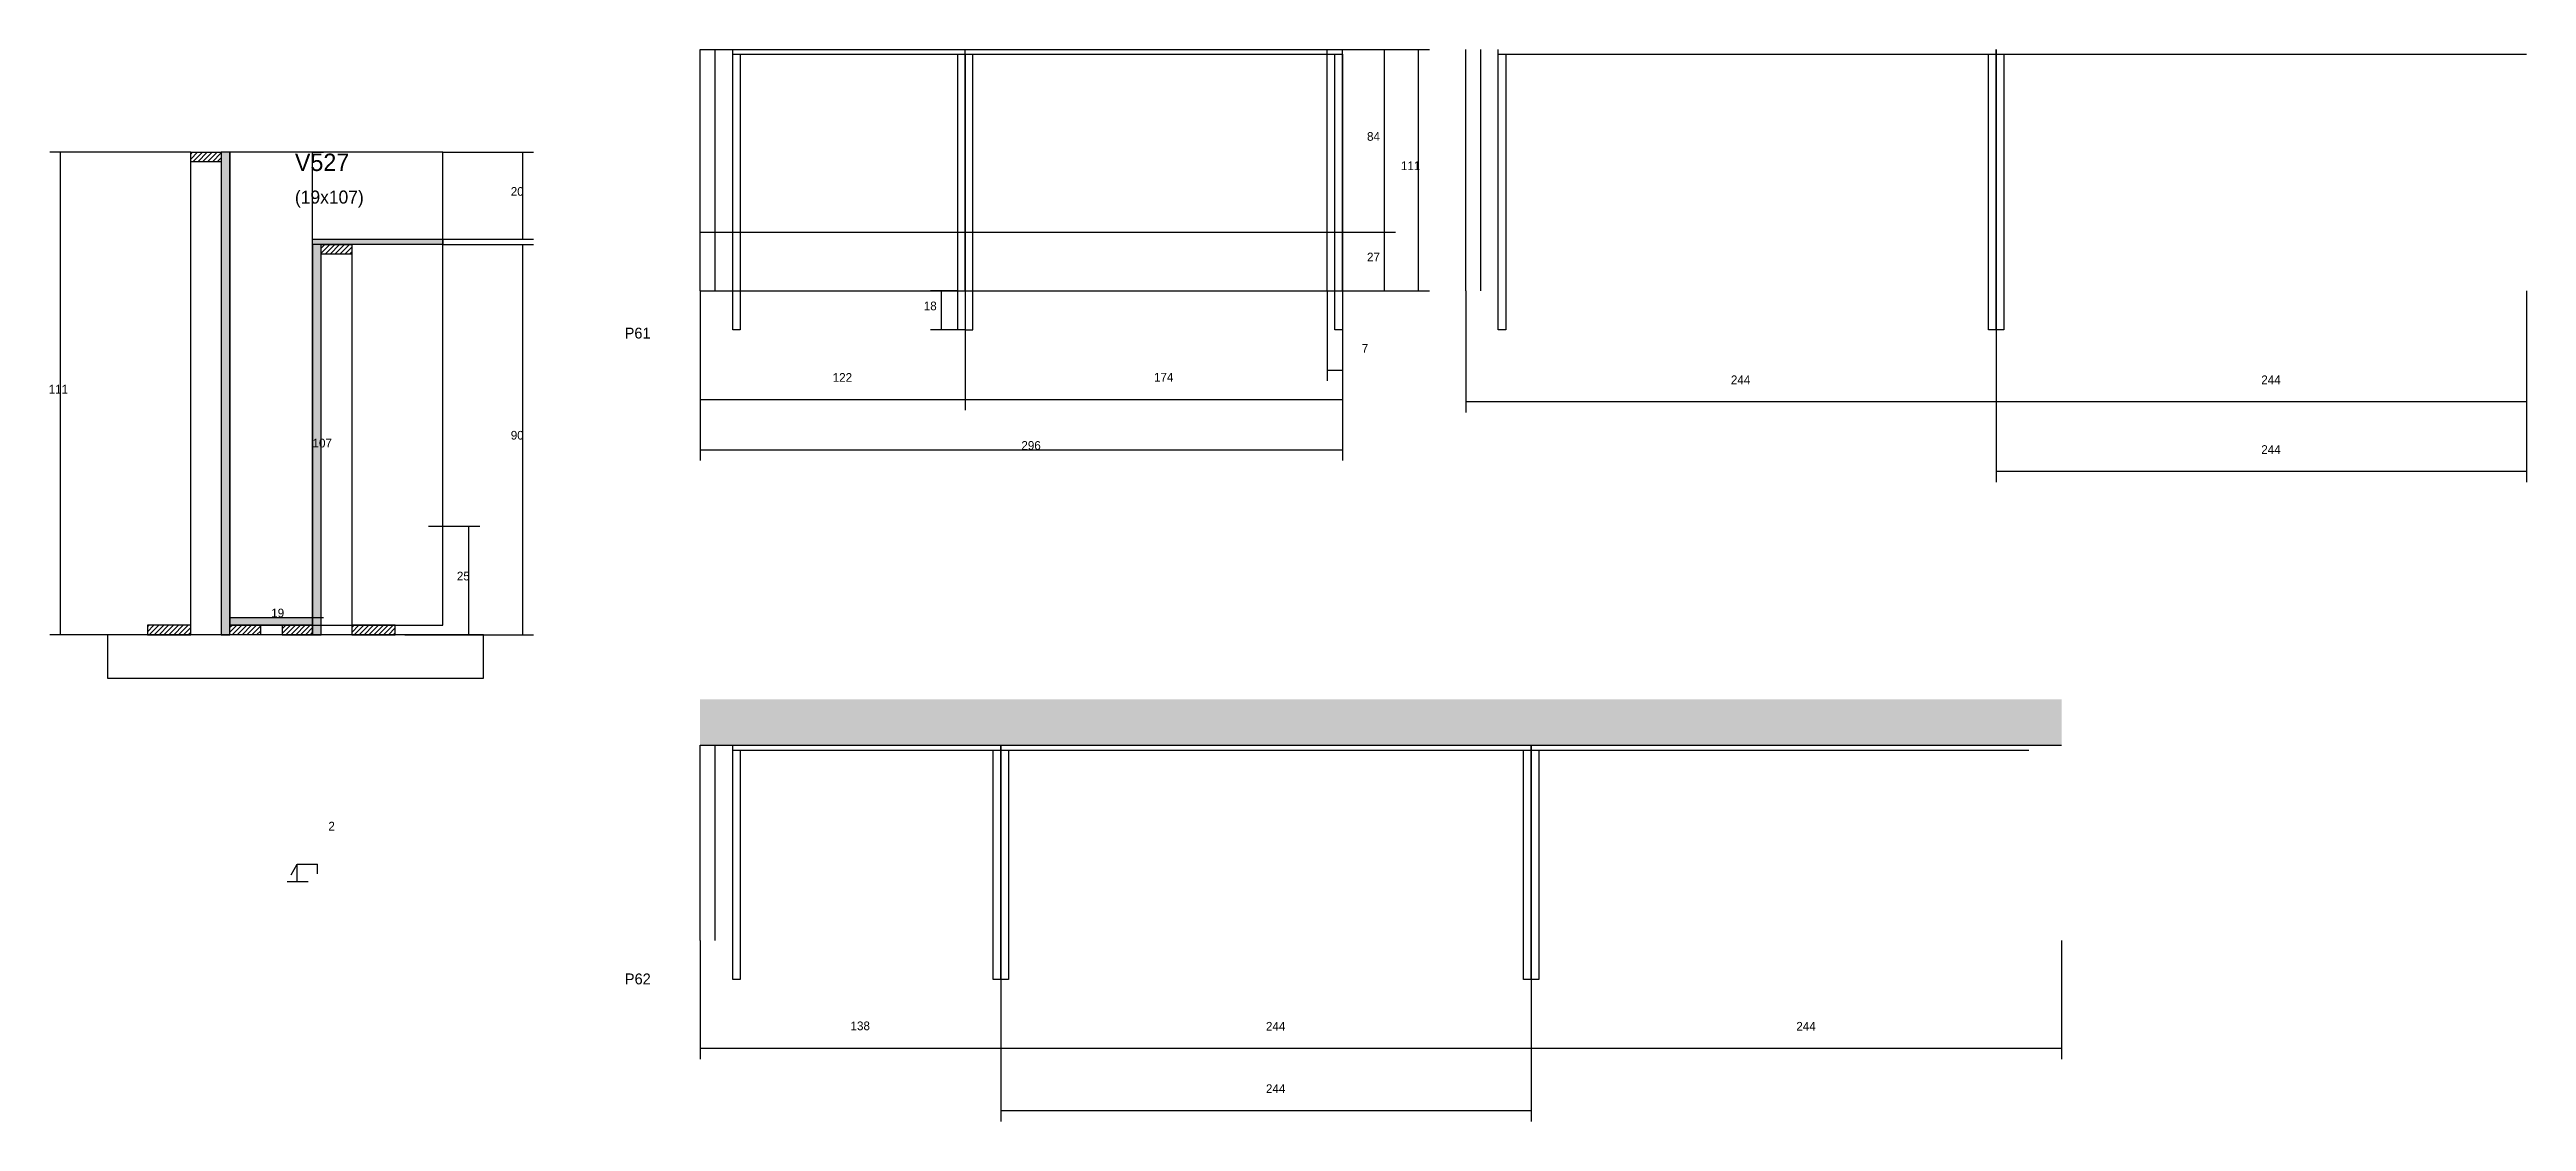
# Model space of a CAD drawing. Header units: metres. Extents: x -21373 to -18637, y 3172 to 3743.
# Drawn here: x -19777 to -18637, y 3241 to 3734 of the extents above; entities that cross this region are included whole.
import ezdxf

# ---------------------------------------------------------------- set-up
doc = ezdxf.new("R2010")
doc.units = ezdxf.units.M
for name, color, linetype in [('CONCRETO', 251, 'Continuous'), ('COTA', 241, 'Continuous'), ('Hachura', 253, 'Continuous'), ('Madeira', 126, 'Continuous'), ('NOMENCLATURA', 7, 'Continuous'), ('Painéis', 200, 'Continuous'), ('SARR_2.2x7', 40, 'Continuous'), ('SARR_3.5x7', 81, 'Continuous'), ('Texto Seção', 7, 'Continuous')]:
    doc.layers.add(name, color=color, linetype=linetype)

msp = doc.modelspace()

# ---------------------------------------------------------------- texts
at = {"layer": 'COTA'}
for s, p in [('84', (-19170.8, 3692.3)), ('111', (-19155.2, 3678.8)), ('20', (-19564.7, 3667)), ('27', (-19170.8, 3636.8)), ('18', (-19374.7, 3614.3)), ('7', (-19173.2, 3594.8)), ('111', (-19777.3, 3576)), ('122', (-19416.6, 3581.4)), ('174', (-19268.8, 3581.5)), ('244', (-19003.4, 3580.3)), ('244', (-18759.4, 3580.3)), ('107', (-19655.9, 3551.2)), ('90', (-19564.7, 3554.8)), ('296', (-19329.8, 3550.1)), ('244', (-18759.4, 3548.2)), ('25', (-19589.5, 3490)), ('19', (-19674.9, 3473)), ('2', (-19648.6, 3374.9)), ('138', (-19408.4, 3283)), ('244', (-19217.3, 3282.8)), ('244', (-18973.3, 3282.8)), ('244', (-19217.3, 3254.1))]:
    msp.add_text(s, height=4, dxfattribs=at).set_placement(p)
at = {"layer": 'NOMENCLATURA'}
for s, p in [('P61', (-19512.3, 3601.3)), ('P62', (-19512.2, 3304.1))]:
    msp.add_text(s, height=5, dxfattribs=at).set_placement(p)
at = {"layer": 'Texto Seção'}
for s, height, p in [('V527', 8, (-19664, 3678.4)), ('(19x107)', 6, (-19664, 3663.4))]:
    msp.add_text(s, height=height, dxfattribs=at).set_placement(p)

# ---------------------------------------------------------------- hatches: boundary and pattern name
at = {"layer": 'COTA'}
h = msp.add_hatch(dxfattribs=at)
h.set_pattern_fill('AR-CONC', scale=0.03)
h.paths.add_polyline_path([(-18851.3, 3414.1), (-18851.3, 3435.3), (-19477.6, 3435.3), (-19477.6, 3414.1)])
at = {"layer": 'Hachura'}
h = msp.add_hatch(dxfattribs=at)
h.set_pattern_fill('ANSI31', scale=0.5)
h.paths.add_polyline_path([(-19711.9, 3682.6), (-19711.9, 3687), (-19711.9, 3687), (-19697.9, 3687), (-19697.9, 3687), (-19697.9, 3682.6), (-19697.9, 3682.6), (-19711.9, 3682.6)])
h = msp.add_hatch(color=8, dxfattribs=at)
h.dxf.hatch_style = 1
h.paths.add_polyline_path([(-19693.9, 3687), (-19697.9, 3687), (-19697.9, 3687), (-19697.9, 3465), (-19697.9, 3465), (-19693.9, 3465), (-19693.9, 3465), (-19693.9, 3687)])
h = msp.add_hatch(color=8, dxfattribs=at)
h.dxf.hatch_style = 1
h.paths.add_polyline_path([(-19655.9, 3644.6), (-19655.9, 3647), (-19655.9, 3647), (-19595.9, 3647), (-19595.9, 3647), (-19595.9, 3644.6), (-19595.9, 3644.6), (-19655.9, 3644.6)])
h = msp.add_hatch(color=8, dxfattribs=at)
h.dxf.hatch_style = 1
h.paths.add_polyline_path([(-19651.9, 3644.6), (-19655.9, 3644.6), (-19655.9, 3644.6), (-19655.9, 3465), (-19655.9, 3465), (-19651.9, 3465), (-19651.9, 3465), (-19651.9, 3644.6)])
h = msp.add_hatch(dxfattribs=at)
h.set_pattern_fill('ANSI31', scale=0.5)
h.paths.add_polyline_path([(-19651.9, 3640.2), (-19651.9, 3644.6), (-19651.9, 3644.6), (-19637.9, 3644.6), (-19637.9, 3644.6), (-19637.9, 3640.2), (-19637.9, 3640.2), (-19651.9, 3640.2)])
h = msp.add_hatch(dxfattribs=at)
h.set_pattern_fill('ANSI31', scale=0.5)
h.paths.add_polyline_path([(-19711.9, 3465), (-19711.9, 3469.4), (-19711.9, 3469.4), (-19731.9, 3469.4), (-19731.9, 3469.4), (-19731.9, 3465), (-19731.9, 3465), (-19711.9, 3465)])
h = msp.add_hatch(color=8, dxfattribs=at)
h.dxf.hatch_style = 1
h.paths.add_polyline_path([(-19693.9, 3469.4), (-19693.9, 3473), (-19693.9, 3473), (-19655.9, 3473), (-19655.9, 3473), (-19655.9, 3469.4), (-19655.9, 3469.4), (-19693.9, 3469.4)])
h = msp.add_hatch(dxfattribs=at)
h.set_pattern_fill('ANSI31', scale=0.5)
h.paths.add_polyline_path([(-19693.9, 3465), (-19693.9, 3469.4), (-19693.9, 3469.4), (-19679.9, 3469.4), (-19679.9, 3469.4), (-19679.9, 3465), (-19679.9, 3465), (-19693.9, 3465)])
h = msp.add_hatch(dxfattribs=at)
h.set_pattern_fill('ANSI31', scale=0.5)
h.paths.add_polyline_path([(-19655.9, 3465), (-19655.9, 3469.4), (-19655.9, 3469.4), (-19669.9, 3469.4), (-19669.9, 3469.4), (-19669.9, 3465), (-19669.9, 3465), (-19655.9, 3465)])
h = msp.add_hatch(dxfattribs=at)
h.set_pattern_fill('ANSI31', scale=0.5)
h.paths.add_polyline_path([(-19617.9, 3465), (-19617.9, 3469.4), (-19617.9, 3469.4), (-19637.9, 3469.4), (-19637.9, 3469.4), (-19637.9, 3465), (-19637.9, 3465), (-19617.9, 3465)])

# ---------------------------------------------------------------- linework, layer by layer
at = {"layer": 'CONCRETO'}
for points in [[(-19655.9, 3647), (-19595.9, 3647), (-19595.9, 3687), (-19655.9, 3687), (-19655.9, 3687), (-19693.9, 3687), (-19693.9, 3469.4), (-19693.9, 3469.4), (-19693.9, 3473), (-19655.9, 3473)], [(-19693.9, 3469.4), (-19595.9, 3469.4), (-19595.9, 3687), (-19693.9, 3687)]]:
    msp.add_lwpolyline(points, close=True, dxfattribs=at)
at = {"layer": 'COTA'}
for p, q in [((-19182.1, 3734.3), (-19142.1, 3734.3)), ((-19182.1, 3734.3), (-19157.7, 3734.3)), ((-19162.7, 3650.3), (-19162.7, 3734.3)), ((-19147.1, 3623.3), (-19147.1, 3734.3)), ((-19711.9, 3687), (-19776.8, 3687)), ((-19771.8, 3465), (-19771.8, 3687)), ((-19655.9, 3473), (-19655.9, 3687)), ((-19655.9, 3687), (-19650.9, 3687)), ((-19595.9, 3687), (-19554.2, 3687)), ((-19559.2, 3647), (-19559.2, 3687)), ((-19595.9, 3647), (-19554.2, 3647)), ((-19182.1, 3650.3), (-19157.7, 3650.3)), ((-19182.1, 3650.3), (-19157.7, 3650.3)), ((-19162.7, 3623.3), (-19162.7, 3650.3)), ((-19595.9, 3644.6), (-19554.2, 3644.6)), ((-19559.2, 3465), (-19559.2, 3644.6)), ((-19477.6, 3623.3), (-19477.6, 3545.1)), ((-19477.6, 3623.3), (-19477.6, 3568.3)), ((-19359.1, 3623.3), (-19371.6, 3623.3)), ((-19366.6, 3605.3), (-19366.6, 3623.3)), ((-19355.6, 3623.3), (-19355.6, 3568.3)), ((-19355.6, 3623.3), (-19355.6, 3568.3)), ((-19189.1, 3623.3), (-19189.1, 3581.8)), ((-19182.1, 3623.3), (-19142.1, 3623.3)), ((-19182.1, 3623.3), (-19182.1, 3545.1)), ((-19182.1, 3623.3), (-19182.1, 3568.3)), ((-19182.1, 3623.3), (-19182.1, 3581.8)), ((-19182.1, 3623.3), (-19157.7, 3623.3)), ((-19125.4, 3623.3), (-19125.4, 3567.3)), ((-18881.4, 3623.3), (-18881.4, 3567.3)), ((-18881.4, 3623.3), (-18881.4, 3567.3)), ((-18881.4, 3623.3), (-18881.4, 3535.2)), ((-18637.4, 3623.3), (-18637.4, 3567.3)), ((-18637.4, 3623.3), (-18637.4, 3535.2)), ((-19359.1, 3605.3), (-19371.6, 3605.3)), ((-19189.1, 3586.8), (-19182.1, 3586.8)), ((-19477.6, 3573.3), (-19355.6, 3573.3)), ((-19355.6, 3573.3), (-19182.1, 3573.3)), ((-19125.4, 3572.3), (-18881.4, 3572.3)), ((-18881.4, 3572.3), (-18637.4, 3572.3)), ((-19477.6, 3550.1), (-19182.1, 3550.1)), ((-18881.4, 3540.2), (-18637.4, 3540.2)), ((-19602.6, 3515), (-19579, 3515)), ((-19584, 3465), (-19584, 3515)), ((-19693.9, 3465), (-19693.9, 3478)), ((-19655.9, 3465), (-19655.9, 3478)), ((-19711.9, 3465), (-19776.8, 3465)), ((-19693.9, 3473), (-19655.9, 3473)), ((-19655.9, 3473), (-19650.9, 3473)), ((-19613.5, 3465), (-19554.2, 3465)), ((-19602.6, 3465), (-19579, 3465)), ((-19667.6, 3351.4), (-19657.9, 3351.4)), ((-19662.9, 3351.4), (-19662.9, 3359.4)), ((-19662.9, 3359.4), (-19657.9, 3359.4)), ((-19477.6, 3324.3), (-19477.6, 3269.7)), ((-19339.3, 3324.3), (-19339.3, 3269.7)), ((-19339.3, 3324.3), (-19339.3, 3269.7)), ((-19339.3, 3324.3), (-19339.3, 3241)), ((-19095.3, 3324.3), (-19095.3, 3269.7)), ((-19095.3, 3324.3), (-19095.3, 3269.7)), ((-19095.3, 3324.3), (-19095.3, 3241)), ((-18851.3, 3324.3), (-18851.3, 3269.7)), ((-19477.6, 3274.7), (-19339.3, 3274.7)), ((-19339.3, 3274.7), (-19095.3, 3274.7)), ((-19095.3, 3274.7), (-18851.3, 3274.7)), ((-19339.3, 3246), (-19095.3, 3246))]:
    msp.add_line(p, q, dxfattribs=at)
at = {"layer": 'Madeira'}
for points in [[(-19711.9, 3682.6), (-19711.9, 3687), (-19697.9, 3687), (-19697.9, 3682.6)], [(-19711.9, 3687), (-19697.9, 3687), (-19697.9, 3465), (-19711.9, 3465)], [(-19651.9, 3640.2), (-19651.9, 3644.6), (-19637.9, 3644.6), (-19637.9, 3640.2)], [(-19651.9, 3644.6), (-19637.9, 3644.6), (-19637.9, 3465), (-19651.9, 3465)], [(-19750.2, 3445), (-19577.3, 3445), (-19577.3, 3465), (-19750.2, 3465)], [(-19711.9, 3465), (-19711.9, 3469.4), (-19731.9, 3469.4), (-19731.9, 3465)], [(-19693.9, 3465), (-19693.9, 3469.4), (-19679.9, 3469.4), (-19679.9, 3465)], [(-19655.9, 3465), (-19655.9, 3469.4), (-19669.9, 3469.4), (-19669.9, 3465)], [(-19617.9, 3465), (-19617.9, 3469.4), (-19637.9, 3469.4), (-19637.9, 3465)]]:
    msp.add_lwpolyline(points, close=True, dxfattribs=at)
at = {"layer": 'Painéis'}
for p, q in [((-19477.6, 3734.3), (-19182.1, 3734.3)), ((-19477.6, 3623.3), (-19477.6, 3734.3)), ((-19355.6, 3623.3), (-19355.6, 3734.3)), ((-19182.1, 3623.3), (-19182.1, 3734.3)), ((-19125.4, 3623.3), (-19125.4, 3734.3)), ((-18881.4, 3623.3), (-18881.4, 3734.3)), ((-19655.9, 3647), (-19595.9, 3647)), ((-19477.6, 3650.3), (-19182.1, 3650.3)), ((-19477.6, 3623.3), (-19182.1, 3623.3)), ((-19693.9, 3473), (-19655.9, 3473)), ((-19477.6, 3414.1), (-18851.3, 3414.1)), ((-19477.6, 3324.3), (-19477.6, 3414.1)), ((-19339.3, 3324.3), (-19339.3, 3414.1)), ((-19095.3, 3324.3), (-19095.3, 3414.1))]:
    msp.add_line(p, q, dxfattribs=at)
for points in [[(-19693.9, 3687), (-19697.9, 3687), (-19697.9, 3465), (-19693.9, 3465)], [(-19655.9, 3644.6), (-19655.9, 3647), (-19595.9, 3647), (-19595.9, 3644.6)], [(-19651.9, 3644.6), (-19655.9, 3644.6), (-19655.9, 3465), (-19651.9, 3465)], [(-19693.9, 3469.4), (-19693.9, 3473), (-19655.9, 3473), (-19655.9, 3469.4)]]:
    msp.add_lwpolyline(points, close=True, dxfattribs=at)
at = {"layer": 'SARR_2.2x7'}
for p, q in [((-19470.6, 3623.3), (-19470.6, 3734.3)), ((-19462.6, 3732.1), (-19355.6, 3732.1)), ((-19355.6, 3732.1), (-19182.1, 3732.1)), ((-19189.1, 3623.3), (-19189.1, 3734.3)), ((-19118.4, 3623.3), (-19118.4, 3734.3)), ((-19110.4, 3732.1), (-18881.4, 3732.1)), ((-18881.4, 3732.1), (-18637.4, 3732.1)), ((-19462.6, 3663.3), (-19462.6, 3670.3)), ((-19470.6, 3324.3), (-19470.6, 3414.1)), ((-19462.6, 3411.9), (-19339.3, 3411.9)), ((-19339.3, 3411.9), (-19095.3, 3411.9)), ((-19095.3, 3411.9), (-18866.3, 3411.9)), ((-19665.8, 3354.5), (-19662.9, 3359.4)), ((-19662.9, 3359.4), (-19653.6, 3359.4)), ((-19653.6, 3355), (-19653.6, 3359.4))]:
    msp.add_line(p, q, dxfattribs=at)
at = {"layer": 'SARR_3.5x7'}
for points in [[(-19459.1, 3732.1), (-19459.1, 3605.3), (-19462.6, 3605.3), (-19462.6, 3734.3)], [(-19355.6, 3732.1), (-19355.6, 3605.3), (-19359.1, 3605.3), (-19359.1, 3732.1)], [(-19355.6, 3732.1), (-19355.6, 3605.3), (-19352.1, 3605.3), (-19352.1, 3732.1)], [(-19182.1, 3732.1), (-19182.1, 3605.3), (-19185.6, 3605.3), (-19185.6, 3732.1)], [(-19106.9, 3732.1), (-19106.9, 3605.3), (-19110.4, 3605.3), (-19110.4, 3734.3)], [(-18881.4, 3734.3), (-18881.4, 3605.3), (-18884.9, 3605.3), (-18884.9, 3732.1)], [(-18877.9, 3732.1), (-18877.9, 3605.3), (-18881.4, 3605.3), (-18881.4, 3734.3)], [(-19459.1, 3411.9), (-19459.1, 3306.3), (-19462.6, 3306.3), (-19462.6, 3414.1)], [(-19339.3, 3414.1), (-19339.3, 3306.3), (-19342.8, 3306.3), (-19342.8, 3411.9)], [(-19335.8, 3411.9), (-19335.8, 3306.3), (-19339.3, 3306.3), (-19339.3, 3414.1)], [(-19095.3, 3414.1), (-19095.3, 3306.3), (-19098.8, 3306.3), (-19098.8, 3411.9)], [(-19091.8, 3411.9), (-19091.8, 3306.3), (-19095.3, 3306.3), (-19095.3, 3414.1)]]:
    msp.add_lwpolyline(points, dxfattribs=at)

msp.set_redraw_order([(e.dxf.handle, doc.entitydb.next_handle()) for e in msp.query("TEXT MTEXT ATTDEF DIMENSION ARC_DIMENSION")])  # texts and dimensions are drawn at this point

doc.saveas('drawing.dxf')
